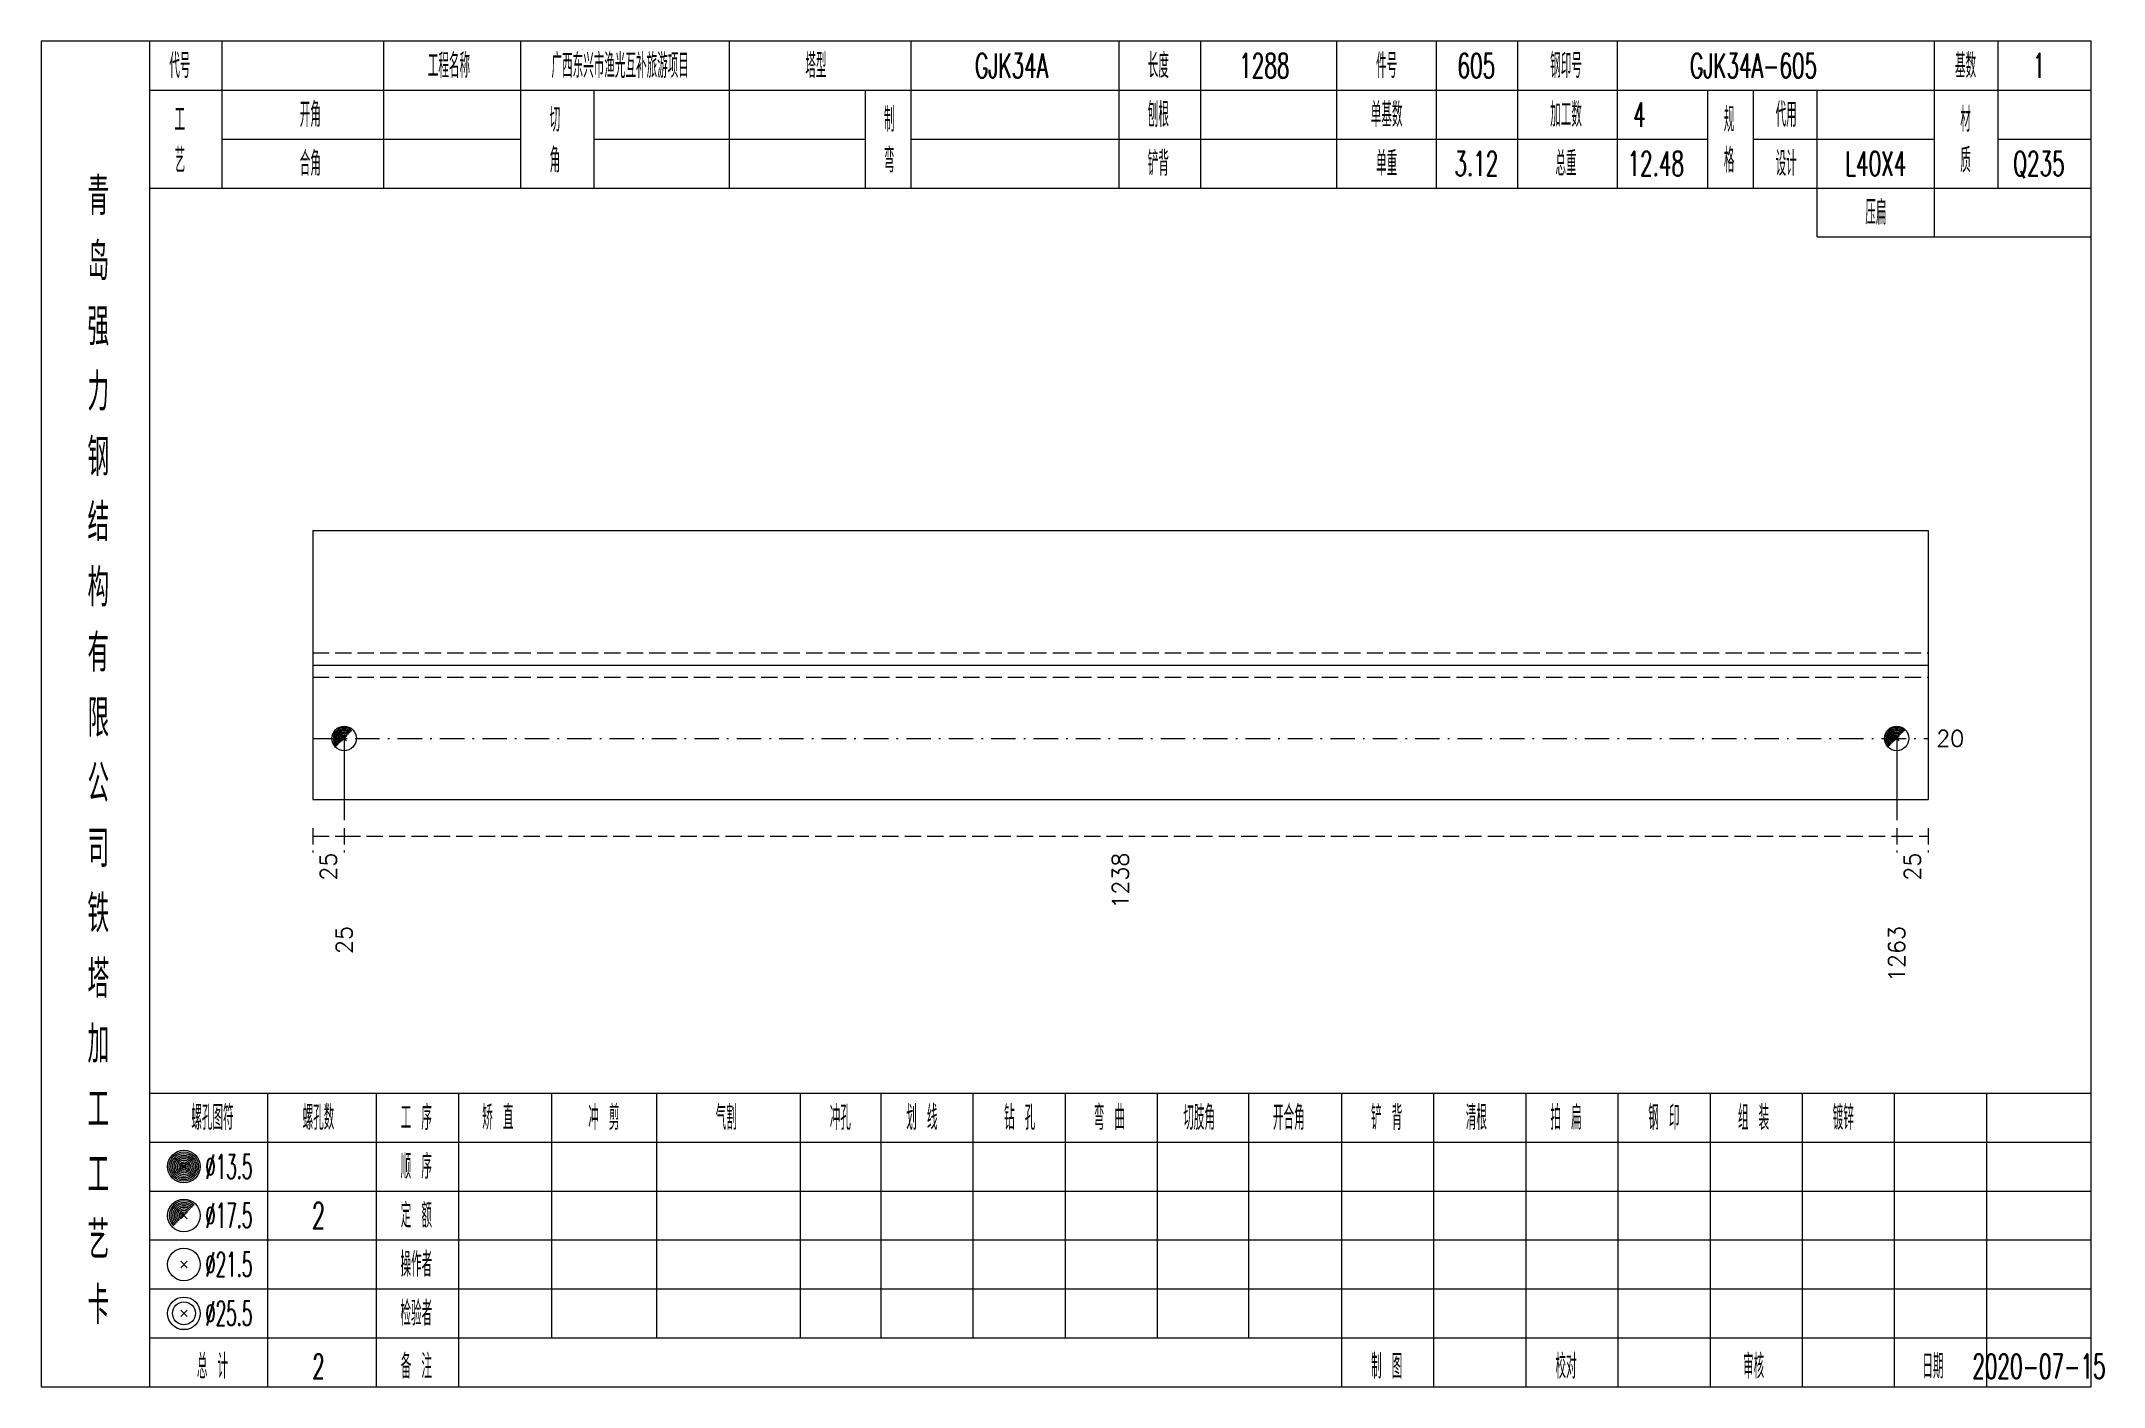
# Model space of a CAD drawing. Extents: x 0 to 2606, y -377 to 6479.
# Drawn here: x 784.2 to 1037.1, y 3850 to 4015 of the extents above; entities that cross this region are included whole.
import ezdxf
from ezdxf.enums import TextEntityAlignment as Align

# ---------------------------------------------------------------- set-up
doc = ezdxf.new("R2010")
doc.units = 0
doc.header["$MEASUREMENT"] = 0
doc.linetypes.add('一点画线', pattern=[5.2, 3, -1, 0.2, -1])
doc.linetypes.add('虚线', pattern=[2.75, 2, -0.75])
doc.layers.get('0').update_dxf_attribs({"linetype": 'CONTINUOUS', "lineweight": 25})
doc.layers.add('1', color=7, linetype='CONTINUOUS', lineweight=25)
doc.layers.add('4', color=7, linetype='CONTINUOUS', lineweight=25)
doc.styles.get("Standard").update_dxf_attribs({"font": 'simplex.shx', "width": 0.7, "height": 3, "bigfont": 'gbhzfs.shx'})

msp = doc.modelspace()

# ---------------------------------------------------------------- texts
at = {"color": 7, "linetype": 'Continuous', "lineweight": 13}
msp.add_text('20', height=2, dxfattribs=at).set_placement((1016.6, 3929.5), align=Align.MIDDLE_LEFT)
at = {"color": 8, "linetype": 'Continuous', "lineweight": 9}
for s, p in [('25', (819.42, 3915.5)), ('1238', (916.55, 3915.5)), ('25', (1013.68, 3915.5))]:
    msp.add_text(s, height=2, rotation=90, dxfattribs=at).set_placement(p, align=Align.MIDDLE_RIGHT)
at = {"layer": '1', "color": 7, "linetype": 'Continuous', "lineweight": 13}
for s, p in [('25', (821.35, 3906.5)), ('1263', (1011.75, 3906.5))]:
    msp.add_text(s, height=2, rotation=90, dxfattribs=at).set_placement(p, align=Align.MIDDLE_RIGHT)
at = {"layer": '4', "color": 1, "linetype": 'Continuous', "lineweight": 13}
for s, height, width, p in [('代号', 3, 0.6, (801.2, 4012)), ('工程名称', 3, 0.6, (834.2, 4012)), ('广西东兴市渔光互补旅游项目', 3, 0.6, (855.2, 4012)), ('塔型', 3, 0.6, (879.2, 4012)), ('GJK34A', 3, 0.6, (903.2, 4012)), ('长度', 3, 0.6, (921.2, 4012)), ('1288', 3, 0.6, (934.2, 4012)), ('件号', 3, 0.6, (949.2, 4012)), ('605', 3, 0.6, (960.2, 4012)), ('钢印号', 3, 0.6, (971.2, 4012)), ('GJK34A-605', 3, 0.6, (994.2, 4012)), ('基数', 3, 0.6, (1020.2, 4012)), ('1', 3, 0.6, (1029.2, 4012)), ('工', 3, 0.6, (801.2, 4005.4)), ('开角', 3, 0.6, (817.2, 4006)), ('切', 3, 0.6, (847.2, 4005.4)), ('制', 3, 0.6, (888.2, 4005.4)), ('刨根', 3, 0.6, (921.2, 4006)), ('单基数', 3, 0.6, (949.2, 4006)), ('加工数', 3, 0.6, (971.2, 4006)), ('4', 3, 0.6, (980.2, 4006)), ('规', 3, 0.6, (991.2, 4005.4)), ('代用', 3, 0.6, (998.2, 4006)), ('材', 3, 0.6, (1020.2, 4005.4)), ('艺', 3, 0.6, (801.2, 4000.4)), ('合角', 3, 0.6, (817.2, 4000)), ('角', 3, 0.6, (847.2, 4000.4)), ('弯', 3, 0.6, (888.2, 4000.4)), ('铲背', 3, 0.6, (921.2, 4000)), ('单重', 3, 0.6, (949.2, 4000)), ('总重', 3, 0.6, (971.2, 4000)), ('格', 3, 0.6, (991.2, 4000.4)), ('设计', 3, 0.6, (998.2, 4000)), ('质', 3, 0.6, (1020.2, 4000.4)), ('3.12', 3, 0.6, (960.2, 4000)), ('12.48', 3, 0.6, (982.2, 4000)), ('L40X4', 3, 0.6, (1009.2, 4000)), ('Q235', 3, 0.6, (1029.2, 4000)), ('青', 4.6, 0.8, (791.2, 3996)), ('压扁', 3, 0.6, (1009.2, 3994)), ('岛', 4.6, 0.8, (791.2, 3988)), ('强', 4.6, 0.8, (791.2, 3980)), ('力', 4.6, 0.8, (791.2, 3972)), ('钢', 4.6, 0.8, (791.2, 3964)), ('结', 4.6, 0.8, (791.2, 3956)), ('构', 4.6, 0.8, (791.2, 3948)), ('有', 4.6, 0.8, (791.2, 3940)), ('限', 4.6, 0.8, (791.2, 3932)), ('公', 4.6, 0.8, (791.2, 3924)), ('司', 4.6, 0.8, (791.2, 3916)), ('铁', 4.6, 0.8, (791.2, 3908)), ('塔', 4.6, 0.8, (791.2, 3900)), ('加', 4.6, 0.8, (791.2, 3892)), ('工', 4.6, 0.8, (791.2, 3884)), ('螺孔图符', 3, 0.6, (805.2, 3883)), ('螺孔数', 3, 0.6, (818.2, 3883)), ('工 序', 3, 0.6, (830.2, 3883)), ('矫 直', 3, 0.6, (840.2, 3883)), ('冲 剪', 3, 0.6, (853.2, 3883)), ('气割', 3, 0.6, (868.2, 3883)), ('冲孔', 3, 0.6, (882.2, 3883)), ('划 线', 3, 0.6, (892.2, 3883)), ('钻 孔', 3, 0.6, (904.2, 3883)), ('弯 曲', 3, 0.6, (915.2, 3883)), ('切肢角', 3, 0.6, (926.2, 3883)), ('开合角', 3, 0.6, (937.2, 3883)), ('铲 背', 3, 0.6, (949.2, 3883)), ('清根', 3, 0.6, (960.2, 3883)), ('拍 扁', 3, 0.6, (971.2, 3883)), ('钢 印', 3, 0.6, (983.2, 3883)), ('组 装', 3, 0.6, (994.2, 3883)), ('镀锌', 3, 0.6, (1005.2, 3883)), ('工', 4.6, 0.8, (791.2, 3876)), ('%%C13.5', 3, 0.5, (807.2, 3877)), ('顺 序', 3, 0.6, (830.2, 3877)), ('2', 3.2, 0.6, (818.2, 3871)), ('定 额', 3, 0.6, (830.2, 3871)), ('艺', 4.6, 0.8, (791.2, 3868)), ('%%C17.5', 3, 0.5, (807.2, 3871)), ('%%C21.5', 3, 0.5, (807.2, 3865)), ('操作者', 3, 0.6, (830.2, 3865)), ('卡', 4.6, 0.8, (791.2, 3860)), ('%%C25.5', 3, 0.5, (807.2, 3859)), ('检验者', 3, 0.6, (830.2, 3859)), ('总 计', 3, 0.6, (805.2, 3852.5)), ('2', 3, 0.6, (818.2, 3852.5)), ('备 注', 3, 0.6, (830.2, 3852.5)), ('制 图', 3, 0.6, (949.2, 3852.5)), ('校对', 3, 0.6, (971.2, 3852.5)), ('审核', 3, 0.6, (994.2, 3852.5)), ('日期', 3, 0.6, (1016.2, 3852.5)), ('2020-07-15', 3, 0.6, (1029.2, 3852.5))]:
    msp.add_text(s, height=height, dxfattribs=dict(at, width=width)).set_placement(p, align=Align.MIDDLE_CENTER)

# ---------------------------------------------------------------- linework, layer by layer
at = {"color": 7, "linetype": 'Continuous', "lineweight": 18}
for p, q in [((817.5, 3955), (817.5, 3922)), ((817.5, 3955), (1015.6, 3955)), ((1015.6, 3955), (1015.6, 3922)), ((817.5, 3938.5), (1015.6, 3938.5))]:
    msp.add_line(p, q, dxfattribs=at)
at = {"color": 1, "linetype": '虚线', "lineweight": 18}
for p, q in [((817.5, 3940), (1015.6, 3940)), ((817.5, 3937), (1015.6, 3937))]:
    msp.add_line(p, q, dxfattribs=at)
at = {"color": 3, "linetype": '一点画线', "lineweight": 13}
msp.add_line((817.5, 3929.5), (1015.6, 3929.5), dxfattribs=at)
at = {"color": 7, "linetype": 'Continuous', "lineweight": 13}
for p, q in [((821.35, 3929.5), (821.35, 3919.5)), ((1011.75, 3929.5), (1011.75, 3919.5))]:
    msp.add_line(p, q, dxfattribs=at)
at = {"color": 8, "linetype": '虚线', "lineweight": 9}
for p, q in [((817.5, 3918.5), (817.5, 3915.5)), ((821.35, 3918.5), (821.35, 3915.5)), ((821.35, 3918.5), (821.35, 3915.5)), ((1011.75, 3918.5), (1011.75, 3915.5)), ((1011.75, 3918.5), (1011.75, 3915.5)), ((1015.6, 3918.5), (1015.6, 3915.5)), ((817.5, 3917.5), (821.35, 3917.5)), ((821.35, 3917.5), (1011.75, 3917.5)), ((1011.75, 3917.5), (1015.6, 3917.5))]:
    msp.add_line(p, q, dxfattribs=at)
at = {"layer": '1', "color": 7, "linetype": 'Continuous', "lineweight": 0}
for p, q in [((821.05, 3929.2), (821.65, 3929.8)), ((821.05, 3929.8), (821.65, 3929.2)), ((1011.45, 3929.2), (1012.05, 3929.8)), ((1011.45, 3929.8), (1012.05, 3929.2))]:
    msp.add_line(p, q, dxfattribs=at)
at = {"layer": '1', "color": 7, "linetype": 'Continuous', "lineweight": 18}
msp.add_line((817.5, 3922), (1015.6, 3922), dxfattribs=at)
at = {"layer": '1', "color": 7, "linetype": 'Continuous', "lineweight": 13}
for centre in [(821.35, 3929.5), (1011.75, 3929.5)]:
    msp.add_circle(centre, 1.5, dxfattribs=at)
for centre, radius in [((821.35, 3929.5), 1.35), ((1011.75, 3929.5), 1.35), ((821.35, 3929.5), 1.2), ((821.35, 3929.5), 1.05), ((821.35, 3929.5), 0.9), ((821.35, 3929.5), 0.75), ((821.35, 3929.5), 0.6), ((821.35, 3929.5), 0.45), ((821.35, 3929.5), 0.3), ((821.35, 3929.5), 0.15), ((1011.75, 3929.5), 1.2), ((1011.75, 3929.5), 1.05), ((1011.75, 3929.5), 0.9), ((1011.75, 3929.5), 0.75), ((1011.75, 3929.5), 0.6), ((1011.75, 3929.5), 0.45), ((1011.75, 3929.5), 0.3), ((1011.75, 3929.5), 0.15)]:
    msp.add_arc(centre, radius, 45, 225, dxfattribs=at)
at = {"layer": '4', "color": 1, "linetype": 'Continuous', "lineweight": 18}
for p, q in [((797.5, 3850), (797.5, 4015)), ((806.4, 3997), (806.4, 4015)), ((826.2, 3997), (826.2, 4015)), ((843, 3997), (843, 4015)), ((868.6, 3997), (868.6, 4015)), ((890.9, 3997), (890.9, 4015)), ((916.4, 3997), (916.4, 4015)), ((926.4, 3997), (926.4, 4015)), ((943.1, 3997), (943.1, 4015)), ((955.3, 3997), (955.3, 4015)), ((965.3, 3997), (965.3, 4015)), ((977.5, 3997), (977.5, 4015)), ((1016.4, 3991), (1016.4, 4015)), ((1024.2, 3997), (1024.2, 4015)), ((797.5, 4009), (1035.6, 4009)), ((852, 3997), (852, 4009)), ((885.3, 3997), (885.3, 4009)), ((988.6, 3997), (988.6, 4009)), ((994.2, 3997), (994.2, 4009)), ((1002, 3991), (1002, 4009)), ((806.4, 4003), (843, 4003)), ((852, 4003), (885.3, 4003)), ((890.9, 4003), (988.6, 4003)), ((994.2, 4003), (1016.4, 4003)), ((1024.2, 4003), (1035.6, 4003)), ((797.5, 3997), (1035.6, 3997)), ((1002, 3991), (1035.6, 3991)), ((797.5, 3886), (1035.6, 3886)), ((812, 3850), (812, 3886)), ((825.3, 3850), (825.3, 3886)), ((835.4, 3850), (835.4, 3886)), ((846.8, 3856), (846.8, 3886)), ((859.7, 3856), (859.7, 3886)), ((877.3, 3856), (877.3, 3886)), ((887.2, 3856), (887.2, 3886)), ((898.5, 3856), (898.5, 3886)), ((909.8, 3856), (909.8, 3886)), ((921.1, 3856), (921.1, 3886)), ((932.3, 3856), (932.3, 3886)), ((943.7, 3856), (943.7, 3886)), ((955, 3856), (955, 3886)), ((966.3, 3856), (966.3, 3886)), ((977.6, 3856), (977.6, 3886)), ((988.9, 3856), (988.9, 3886)), ((1000.2, 3856), (1000.2, 3886)), ((1011.5, 3856), (1011.5, 3886)), ((1022.8, 3856), (1022.8, 3886)), ((797.5, 3880), (1035.6, 3880)), ((797.5, 3874), (1035.6, 3874)), ((797.5, 3868), (1035.6, 3868)), ((797.5, 3862), (1035.6, 3862)), ((797.5, 3856), (1035.6, 3856)), ((943.7, 3850), (943.7, 3856)), ((955, 3850), (955, 3856)), ((966.3, 3850), (966.3, 3856)), ((977.6, 3850), (977.6, 3856)), ((988.9, 3850), (988.9, 3856)), ((1000.2, 3850), (1000.2, 3856)), ((1011.5, 3850), (1011.5, 3856)), ((1022.8, 3850), (1022.8, 3856))]:
    msp.add_line(p, q, dxfattribs=at)
at = {"layer": '4', "color": 7, "linetype": 'Continuous', "lineweight": 13}
for p, q in [((801.5, 3876.8), (801.9, 3877.2)), ((801.9, 3876.8), (801.5, 3877.2)), ((801.3, 3864.6), (802.1, 3865.4)), ((802.1, 3864.6), (801.3, 3865.4)), ((801.3, 3858.6), (802.1, 3859.4)), ((802.1, 3858.6), (801.3, 3859.4))]:
    msp.add_line(p, q, dxfattribs=at)
at = {"layer": '4', "color": 7, "linetype": 'Continuous', "lineweight": 0}
for p, q in [((801.3, 3870.6), (802.1, 3871.4)), ((801.3, 3871.4), (802.1, 3870.6))]:
    msp.add_line(p, q, dxfattribs=at)
at = {"layer": '4', "color": 1, "linetype": 'Continuous', "lineweight": 18}
msp.add_lwpolyline([(784.2, 4015), (784.2, 3850), (1035.6, 3850), (1035.6, 4015)], close=True, dxfattribs=at)
at = {"layer": '4', "color": 7, "linetype": 'Continuous', "lineweight": 13}
for centre, radius in [((801.7, 3877), 2), ((801.7, 3877), 1.8), ((801.7, 3877), 1.6), ((801.7, 3877), 1.4), ((801.7, 3877), 1.2), ((801.7, 3877), 1), ((801.7, 3877), 0.8), ((801.7, 3877), 0.6), ((801.7, 3877), 0.4), ((801.7, 3877), 0.2), ((801.7, 3871), 2), ((801.7, 3865), 2), ((801.7, 3859), 2), ((801.7, 3859), 1.4)]:
    msp.add_circle(centre, radius, dxfattribs=at)
for radius in [1.8, 1.6, 1.4, 1.2, 1, 0.8, 0.6, 0.4, 0.2]:
    msp.add_arc((801.7, 3871), radius, 45, 225, dxfattribs=at)

msp.set_redraw_order([(e.dxf.handle, doc.entitydb.next_handle()) for e in msp.query("TEXT MTEXT ATTDEF DIMENSION ARC_DIMENSION")])  # texts and dimensions are drawn at this point

doc.saveas('drawing.dxf')
